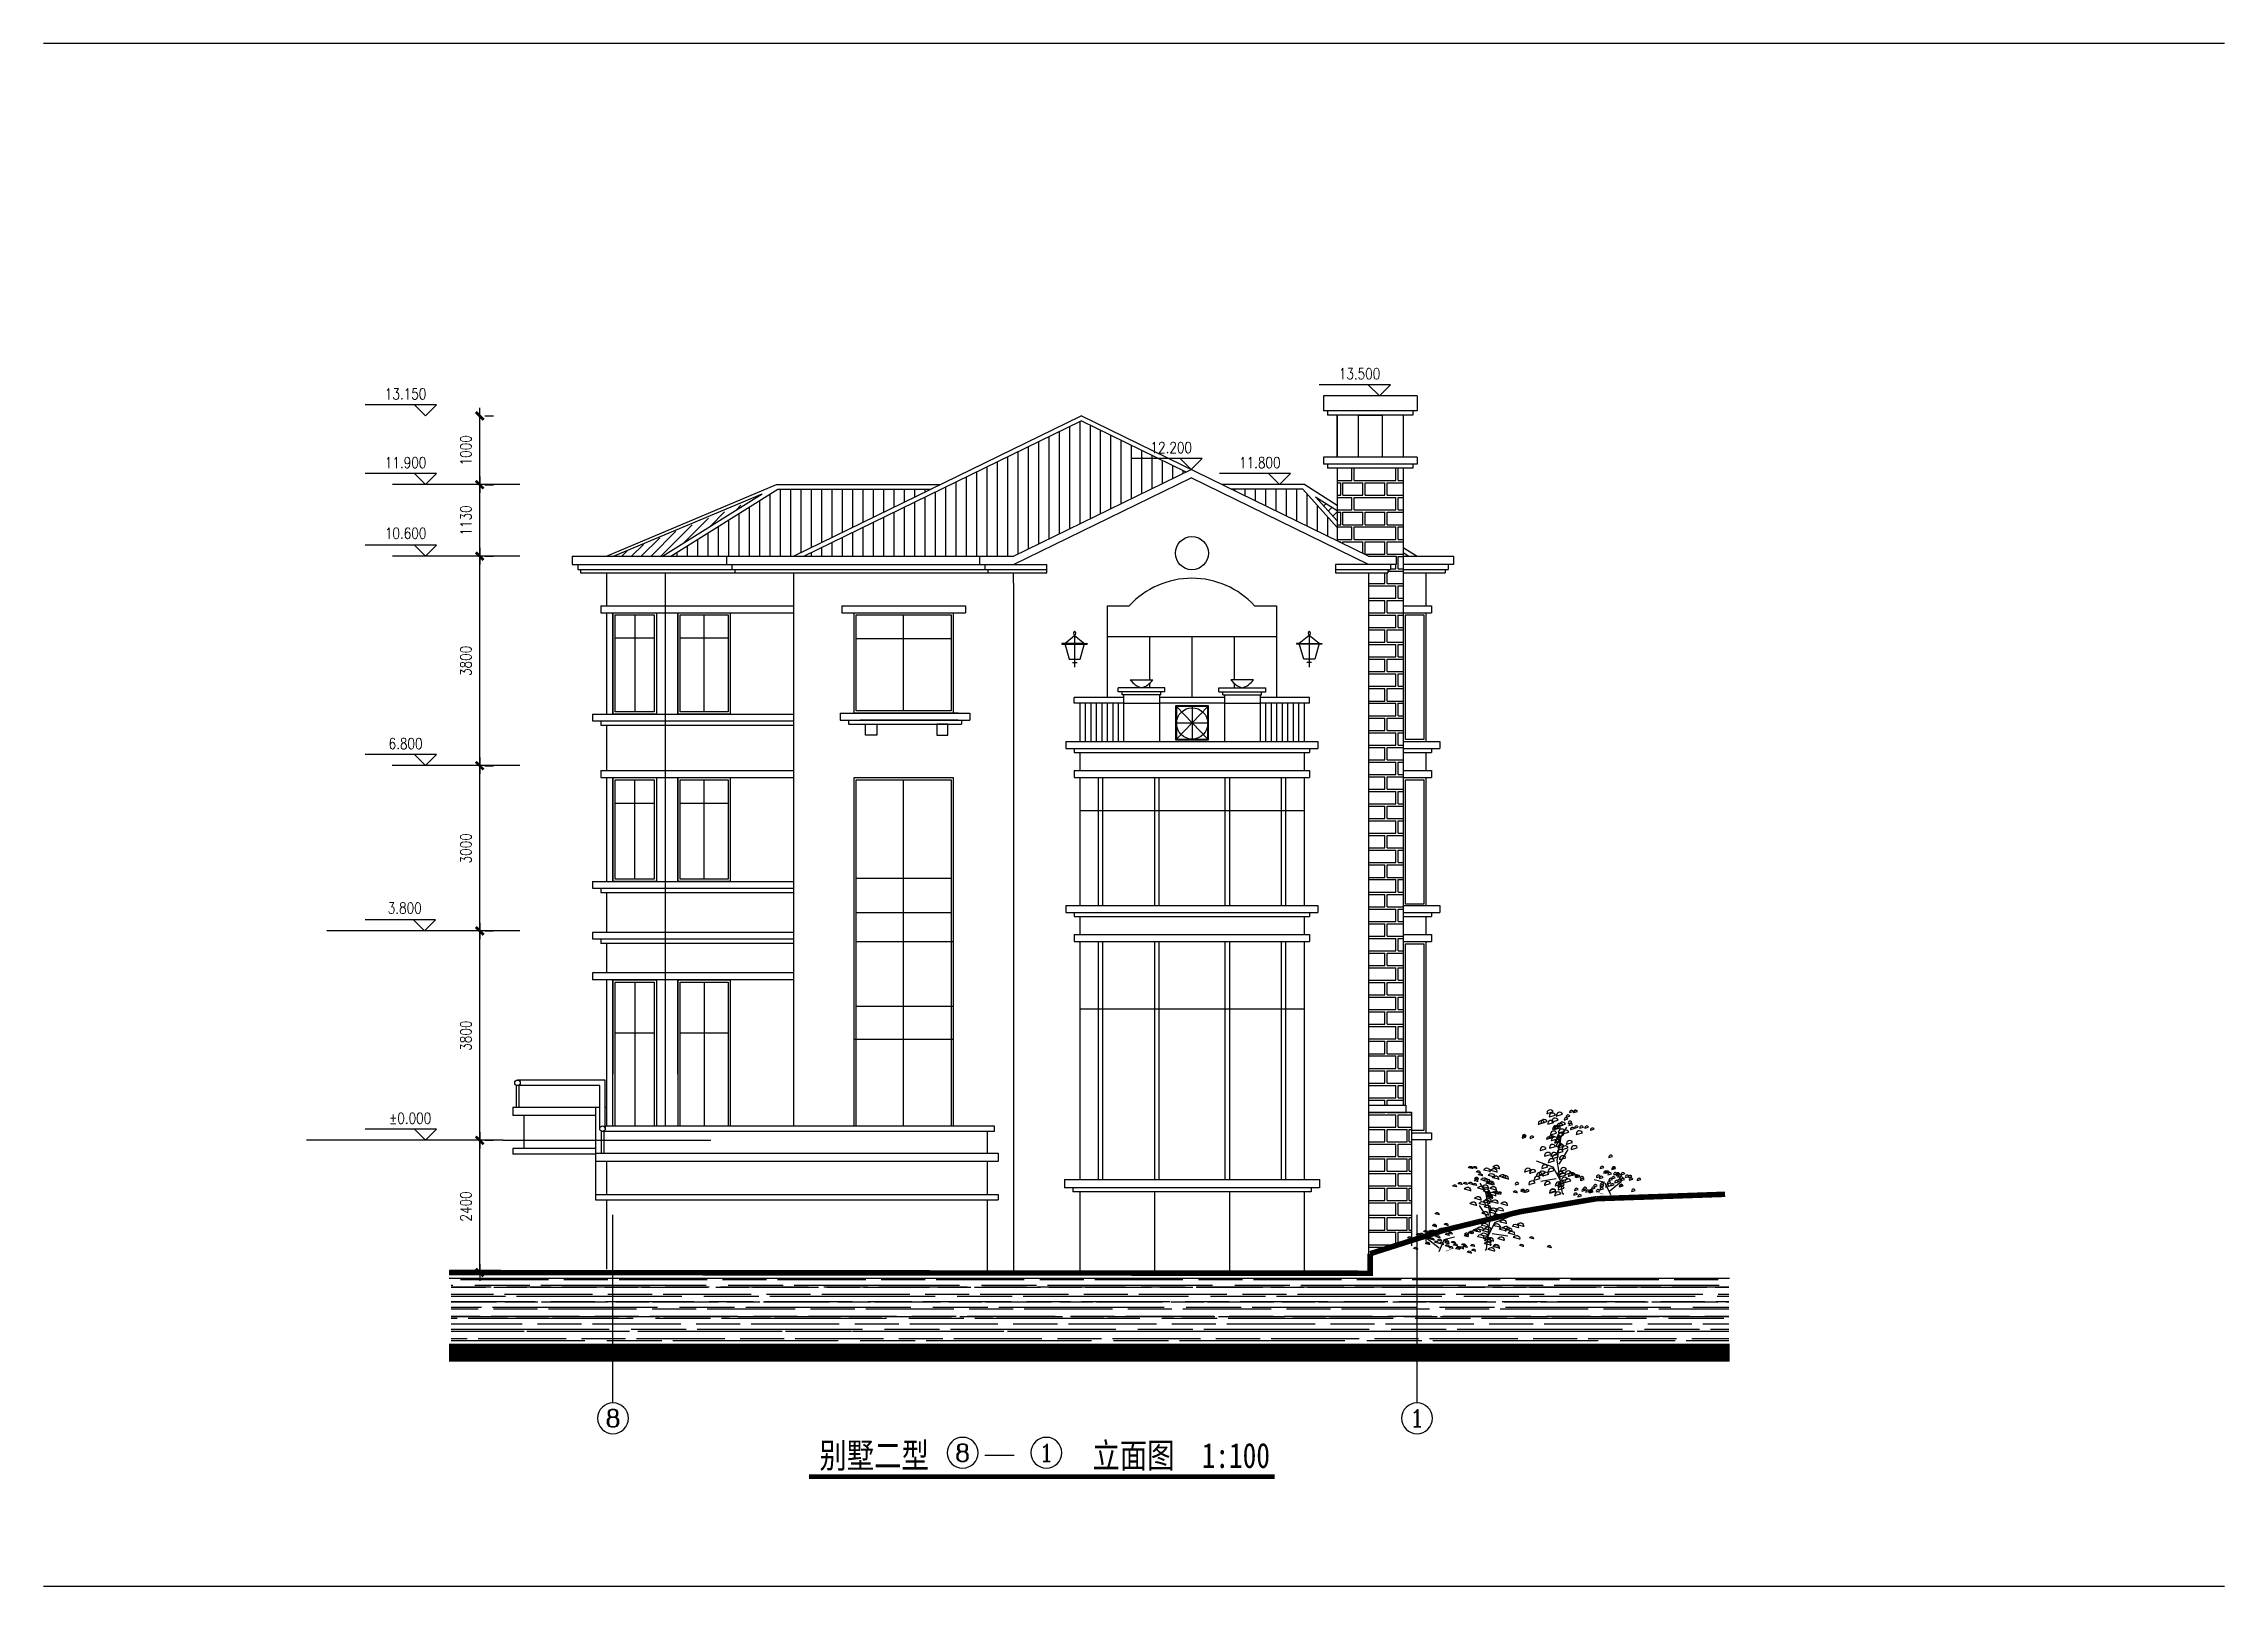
# Model space of a CAD drawing. Extents: x 68494 to 246694, y -171764 to -76879.
# Drawn here: x 109805 to 149405, y -104879 to -76879 of the extents above; entities that cross this region are included whole.
import ezdxf
from ezdxf.enums import TextEntityAlignment as Align

# ---------------------------------------------------------------- set-up
doc = ezdxf.new("R2010")
doc.units = 0
doc.header["$LTSCALE"] = 1000
doc.header["$MEASUREMENT"] = 0
doc.layers.get('0').update_dxf_attribs({"linetype": 'CONTINUOUS'})
for name, color, linetype in [('AXIS', 3, 'CONTINUOUS'), ('AXIS_TEXT', 7, 'CONTINUOUS'), ('HATCH', 8, 'CONTINUOUS'), ('PUB_DIM', 3, 'CONTINUOUS'), ('SHEET', 1, 'CONTINUOUS'), ('TEXT', 7, 'CONTINUOUS'), ('Tile', 8, 'CONTINUOUS'), ('WALL', 4, 'CONTINUOUS'), ('WINDOW', 51, 'CONTINUOUS'), ('家具', 30, 'CONTINUOUS'), ('构架', 2, 'CONTINUOUS'), ('细部标注', 3, 'CONTINUOUS')]:
    doc.layers.add(name, color=color, linetype=linetype)
doc.styles.add('COMPLEX', font='COMPLEX')
doc.styles.add('DIM_FONT', font='SIMPLEX', dxfattribs={"width": 0.8})
doc.styles.get("Standard").update_dxf_attribs({"font": ''})
doc.styles.get('Standard').set_extended_font_data('KaiTi_GB2312')
doc.dimstyles.new('DIMN', dxfattribs={"dimtxt": 300, "dimasz": 1, "dimexe": 250, "dimexo": 300, "dimgap": 150, "dimtad": 1, "dimdec": 0, "dimzin": 0, "dimdsep": 46, "dimtxsty": 'DIM_FONT', "dimblk": '_DIMX', "dimblk1": 'DIMBK1', "dimblk2": 'DIMBK1', "dimcen": 1, "dimclrt": 7, "dimadec": 0, "dimazin": 0, "dimtfac": 1, "dimtdec": 0, "dimtix": 1, "dimtmove": 2, "dimatfit": 3, "dimldrblk": '_DIMX', "dimfxl": 1, "dimtvp": 1.5, "dimtolj": 1, "dimtzin": 0, "dimarcsym": 0})

msp = doc.modelspace()

# ---------------------------------------------------------------- texts
at = {"layer": 'PUB_DIM', "style": 'DIM_FONT', "width": 0.8}
for s, p in [('13.150', (116378.6, -83236.7)), ('13.500', (133700.4, -82870.4)), ('12.200', (130282, -84210.9)), ('11.900', (116378.6, -84483.6)), ('11.800', (131890, -84483.6)), ('10.600', (116378.9, -85766.6)), ('6.800', (116378.6, -89583.7)), ('3.800', (116362.7, -92567.8)), ('%%p0.000', (116460.4, -96383.7))]:
    msp.add_text(s, height=200, dxfattribs=at).set_placement(p, align=Align.MIDDLE)
at = {"layer": 'TEXT', "width": 0.8}
msp.add_text('别墅二型            立面图  1:100', height=455, dxfattribs=at).set_placement((123894.1, -102730.8))

# ---------------------------------------------------------------- blocks, each defined once
blk = doc.blocks.new('_AXISO')
blk.add_circle((0, 0), 0.5)
at = {"layer": 'AXIS_TEXT', "style": 'COMPLEX', "width": 1.041667}
blk.add_attdef('A', text='', height=0.56, dxfattribs=at).set_placement((-0.25, -0.28), (0.25, -0.28), align=Align.FIT)
blk = doc.blocks.new('M_G79')
at = {"color": 3, "linetype": 'Continuous'}
for p, q in [((-1641, 3610), (-1324, 3685)), ((-1503, 3661), (-1186, 3736)), ((-1186, 4132), (-869, 4207)), ((-1157, 3600), (-840, 3675)), ((-1072, 3965), (-755, 4040)), ((-946, 3709), (-629, 3784)), ((-922, 3332), (-605, 3407)), ((-922, 3332), (-605, 3407)), ((-835, 3322), (-518, 3397)), ((-716, 3992), (-399, 4067)), ((-712, 3440), (-395, 3515)), ((-574, 3491), (-257, 3566)), ((-326, 3777), (-136, 3822)), ((-222, 3919), (-31, 3964)), ((-125, 3600), (65, 3645)), ((-93, 3486), (97, 3531)), ((-43, 4142), (148, 4187)), ((-28, 3281), (162, 3326)), ((156, 4142), (346, 4187)), ((178, 4140), (368, 4185)), ((178, 3346), (368, 3391)), ((441, 3339), (632, 3384)), ((705, 3331), (895, 3376)), ((-2470, 2935), (-2280, 2980)), ((-2463, 3000), (-2272, 3045)), ((-2075, 2913), (-1885, 2958)), ((-1590, 2282), (-1273, 2357)), ((-1245, 2843), (-1055, 2888)), ((-1129, 2896), (-939, 2941)), ((-1116, 2383), (-799, 2458)), ((-1042, 2886), (-852, 2931)), ((-1041, 3058), (-724, 3133)), ((-1007, 2768), (-690, 2843)), ((-845, 2640), (-528, 2715)), ((-800, 2683), (-610, 2728)), ((-778, 2681), (-588, 2726)), ((-777, 2456), (-460, 2531)), ((-742, 2809), (-552, 2854)), ((-711, 2894), (-520, 2939)), ((-702, 2932), (-385, 3007)), ((-697, 2381), (-380, 2456)), ((-634, 3145), (-317, 3220)), ((-486, 2291), (-169, 2366)), ((-421, 3077), (-104, 3152)), ((-259, 2552), (58, 2627)), ((-24, 2284), (293, 2359)), ((257, 3024), (574, 3099)), ((979, 3213), (1169, 3258)), ((-2413, 1227), (-2096, 1302)), ((-2156, 1154), (-1839, 1229)), ((-1682, 1057), (-1365, 1132)), ((-1537, 1372), (-1220, 1447)), ((-1379, 1994), (-1062, 2069)), ((-1227, 1183), (-910, 1258)), ((-1195, 1665), (-878, 1740)), ((-1050, 1979), (-733, 2054)), ((-997, 1863), (-680, 1938)), ((-748, 2122), (-431, 2197)), ((-629, 1800), (-312, 1875)), ((-607, 1202), (-290, 1277)), ((1402, 1270), (1592, 1315)), ((1860, 1814), (2050, 1859)), ((1990, 1205), (2181, 1250)), ((1993, 1227), (2183, 1272)), ((-3794, 150), (-3603, 195)), ((-2906, 603), (-2715, 648)), ((-2397, 215), (-2207, 260)), ((-2219, 588), (-1902, 663)), ((-1953, 801), (-1636, 876)), ((-1822, 985), (-1505, 1060)), ((-1513, 994), (-1195, 1069)), ((-1433, 523), (-1116, 598)), ((-1191, 121), (-874, 196)), ((-1188, 143), (-871, 218)), ((-941, -17), (-624, 58)), ((-886, 484), (-569, 559)), ((-760, 1021), (-443, 1096)), ((-760, 426), (-443, 501)), ((-755, 271), (-438, 346)), ((-750, 513), (-433, 588)), ((-661, 922), (-344, 997)), ((-573, 714), (-256, 789)), ((-407, 629), (-89, 704)), ((-385, 1023), (-68, 1098)), ((-218, 939), (99, 1014)), ((-86, 973), (104, 1018)), ((-43, 968), (148, 1013)), ((23, -31), (213, 14)), ((71, 206), (261, 251)), ((124, 883), (315, 928)), ((187, 854), (378, 899)), ((379, 789), (569, 834)), ((391, 699), (581, 744)), ((442, 164), (632, 209)), ((517, 244), (707, 289)), ((633, 99), (823, 144)), ((788, 104), (978, 149)), ((826, 56), (1017, 101)), ((935, 242), (1125, 287)), ((1037, 363), (1227, 408)), ((1163, 106), (1353, 151)), ((1199, 830), (1389, 875)), ((1347, 769), (1537, 814)), ((1349, 196), (1539, 241)), ((1366, 348), (1556, 393)), ((1376, 435), (1566, 480)), ((1574, 1031), (1764, 1076)), ((1649, 317), (1839, 362)), ((1661, 1021), (1851, 1066)), ((1734, 484), (1924, 529)), ((1785, 941), (1975, 986)), ((1819, 651), (2009, 696)), ((1898, 377), (2089, 422)), ((1959, 723), (2149, 768)), ((2070, 931), (2260, 976)), ((2114, 530), (2304, 575)), ((2179, 919), (2369, 964)), ((2218, 871), (2408, 916)), ((2252, 581), (2442, 626)), ((2276, 798), (2466, 843)), ((2334, 329), (2524, 374)), ((2353, 702), (2544, 747)), ((2353, 305), (2544, 350)), ((2433, 627), (2623, 672)), ((2443, 912), (2633, 957)), ((2649, 779), (2839, 824)), ((2801, 762), (2991, 807)), ((2852, 624), (3042, 669)), ((2944, 63), (3134, 108)), ((3246, 602), (3437, 647)), ((233, -121), (424, -76))]:
    blk.add_line(p, q, dxfattribs=at)
for points in [[(-474, 19), (-535, 70), (-743, 1769), (-503, 2932), (-208, 3406)], [(-656, 1561), (-179, 2279)], [(-615, 740), (-958, 1418), (-1781, 1752)], [(-1607, 740), (-823, 852)], [(1614, 559), (1079, 706)], [(1612, 537), (1876, -65)], [(1854, 135), (2456, 597)]]:
    blk.add_lwpolyline(points, dxfattribs=at)
at = {"color": 3, "linetype": 'Continuous', "const_width": 22.5}
blk.add_lwpolyline([(1251, 70), (1527, -27)], dxfattribs=at)
at = {"color": 3, "linetype": 'Continuous'}
for centre, radius in [((-1473, 3635), 157), ((-1335, 3686), 157), ((-1018, 4158), 157), ((-989, 3625), 157), ((-904, 3991), 157), ((-778, 3734), 157), ((-754, 3357), 157), ((-754, 3357), 157), ((-667, 3347), 157), ((-548, 4017), 157), ((-543, 3466), 157), ((-466, 3171), 157), ((-405, 3517), 157), ((-225, 3792), 94.1), ((-121, 3935), 94.1), ((-24, 3615), 94.1), ((7, 3502), 94.1), ((58, 4157), 94.1), ((73, 3296), 94.1), ((257, 4157), 94.1), ((279, 4155), 94.1), ((279, 3361), 94.1), ((542, 3354), 94.1), ((806, 3347), 94.1), ((1080, 3228), 94.1), ((-2369, 2950), 94.1), ((-2362, 3015), 94.1), ((-1975, 2928), 94.1), ((-1422, 2307), 157), ((-1144, 2858), 94.1), ((-1028, 2911), 94.1), ((-947, 2408), 157), ((-941, 2902), 94.1), ((-872, 3083), 157), ((-839, 2793), 157), ((-676, 2665), 157), ((-699, 2698), 94.1), ((-677, 2696), 94.1), ((-609, 2481), 157), ((-580, 2147), 157), ((-641, 2824), 94.1), ((-610, 2909), 94.1), ((-534, 2958), 157), ((-529, 2406), 157), ((-318, 2317), 157), ((-253, 3103), 157), ((-91, 2578), 157), ((144, 2309), 157), ((425, 3050), 157), ((-2245, 1252), 157), ((-1988, 1179), 157), ((-1654, 1010), 157), ((-1514, 1083), 157), ((-1369, 1397), 157), ((-1344, 1020), 157), ((-1211, 2019), 157), ((-1059, 1208), 157), ((-1027, 1690), 157), ((-882, 2004), 157), ((-829, 1888), 157), ((-592, 1046), 157), ((-492, 947), 157), ((-461, 1825), 157), ((-439, 1228), 157), ((-217, 1049), 157), ((-50, 964), 157), ((1503, 1285), 94.1), ((1675, 1046), 94.1), ((1762, 1036), 94.1), ((1961, 1830), 94.1), ((2091, 1220), 94.1), ((2094, 1242), 94.1), ((-3693, 165), 94.1), ((-2805, 618), 94.1), ((-2296, 231), 94.1), ((-2051, 613), 157), ((-1785, 826), 157), ((-1264, 548), 157), ((-1022, 146), 157), ((-1020, 168), 157), ((-773, 8), 157), ((-717, 509), 157), ((-592, 451), 157), ((-587, 296), 157), ((-582, 538), 157), ((-405, 739), 157), ((-238, 654), 157), ((15, 988), 94.1), ((58, 983), 94.1), ((124, -16), 94.1), ((172, 221), 94.1), ((225, 898), 94.1), ((288, 869), 94.1), ((479, 804), 94.1), ((492, 714), 94.1), ((542, 180), 94.1), ((617, 260), 94.1), ((734, 114), 94.1), ((889, 119), 94.1), ((927, 71), 94.1), ((1036, 257), 94.1), ((1138, 378), 94.1), ((1264, 122), 94.1), ((1300, 845), 94.1), ((1448, 785), 94.1), ((1450, 211), 94.1), ((1467, 364), 94.1), ((1477, 451), 94.1), ((1750, 332), 94.1), ((1835, 499), 94.1), ((1886, 956), 94.1), ((1919, 666), 94.1), ((1999, 393), 94.1), ((2060, 739), 94.1), ((2171, 947), 94.1), ((2215, 545), 94.1), ((2280, 935), 94.1), ((2319, 886), 94.1), ((2353, 596), 94.1), ((2377, 814), 94.1), ((2435, 344), 94.1), ((2454, 717), 94.1), ((2454, 320), 94.1), ((2534, 642), 94.1), ((2544, 927), 94.1), ((2750, 794), 94.1), ((2902, 777), 94.1), ((2953, 639), 94.1), ((3045, 78), 94.1), ((3347, 618), 94.1), ((334, -106), 94.1)]:
    blk.add_arc(centre, radius, 18.44222, 198.41455, dxfattribs=at)
at = {"width": 0.8, "flags": 9}
for tag in ['XSIZE', 'YSIZE']:
    blk.add_attdef(tag, (0, 0), '', height=0.5, dxfattribs=at)
blk = doc.blocks.new('_DIMX')
blk.add_line((-150, 0), (150, 0))
at = {"const_width": 50}
blk.add_lwpolyline([(-70, -70), (70, 70)], dxfattribs=at)
blk = doc.blocks.new('*D310')
at = {"color": 0, "linetype": 'ByBlock', "transparency": 16777216}
for p, q in [((117724, -96783), (117724, -92985)), ((117819, -92984), (117974, -92984)), ((117819, -96784), (117974, -96784))]:
    blk.add_line(p, q, dxfattribs=at)
for p, rotation in [((117724, -92984), 90), ((117724, -96784), 270)]:
    blk.add_blockref('_DIMX', p, dxfattribs=dict(at, rotation=rotation))
at = {"color": 7, "linetype": 'ByBlock', "transparency": 16777216, "insert": (117474, -94884), "char_height": 200, "attachment_point": 5, "rotation": 90, "style": 'DIM_FONT'}
blk.add_mtext('\\A1;3800', dxfattribs=at)
blk = doc.blocks.new('DIMBK1')
at = {"color": 0}
blk.add_line((-1, 0), (1, 0), dxfattribs=at)
blk.add_circle((0, 0), 0.25, dxfattribs=at)
blk = doc.blocks.new('*D309')
at = {"color": 0, "linetype": 'ByBlock', "transparency": 16777216}
for p, q in [((117724, -92983), (117724, -89985)), ((117819, -89984), (117974, -89984)), ((117819, -92984), (117974, -92984))]:
    blk.add_line(p, q, dxfattribs=at)
for p, rotation in [((117724, -89984), 90), ((117724, -92984), 270)]:
    blk.add_blockref('_DIMX', p, dxfattribs=dict(at, rotation=rotation))
at = {"color": 7, "linetype": 'ByBlock', "transparency": 16777216, "insert": (117474, -91484), "char_height": 200, "attachment_point": 5, "rotation": 90, "style": 'DIM_FONT'}
blk.add_mtext('\\A1;3000', dxfattribs=at)
blk = doc.blocks.new('*D308')
at = {"color": 0, "linetype": 'ByBlock', "transparency": 16777216}
for p, q in [((117724, -89983), (117724, -86184)), ((117819, -86183), (117974, -86183)), ((117819, -89984), (117974, -89984))]:
    blk.add_line(p, q, dxfattribs=at)
for p, rotation in [((117724, -86183), 90), ((117724, -89984), 270)]:
    blk.add_blockref('_DIMX', p, dxfattribs=dict(at, rotation=rotation))
at = {"color": 7, "linetype": 'ByBlock', "transparency": 16777216, "insert": (117474, -88083), "char_height": 200, "attachment_point": 5, "rotation": 90, "style": 'DIM_FONT'}
blk.add_mtext('\\A1;3800', dxfattribs=at)
blk = doc.blocks.new('*D307')
at = {"color": 0, "linetype": 'ByBlock', "transparency": 16777216}
for p, q in [((117724, -86182), (117724, -84885)), ((117819, -84884), (117974, -84884)), ((117819, -86183), (117974, -86183))]:
    blk.add_line(p, q, dxfattribs=at)
for p, rotation in [((117724, -84884), 90), ((117724, -86183), 270)]:
    blk.add_blockref('_DIMX', p, dxfattribs=dict(at, rotation=rotation))
at = {"color": 7, "linetype": 'ByBlock', "transparency": 16777216, "insert": (117474, -85533), "char_height": 200, "attachment_point": 5, "rotation": 90, "style": 'DIM_FONT'}
blk.add_mtext('\\A1;1130', dxfattribs=at)
blk = doc.blocks.new('*D306')
at = {"color": 0, "linetype": 'ByBlock', "transparency": 16777216}
for p, q in [((117724, -84883), (117724, -83638)), ((117819, -83637), (117974, -83637)), ((117819, -84884), (117974, -84884))]:
    blk.add_line(p, q, dxfattribs=at)
for p, rotation in [((117724, -83637), 90), ((117724, -84884), 270)]:
    blk.add_blockref('_DIMX', p, dxfattribs=dict(at, rotation=rotation))
at = {"color": 7, "linetype": 'ByBlock', "transparency": 16777216, "insert": (117474, -84260), "char_height": 200, "attachment_point": 5, "rotation": 90, "style": 'DIM_FONT'}
blk.add_mtext('\\A1;1000', dxfattribs=at)
blk = doc.blocks.new('*D305')
at = {"color": 0, "linetype": 'ByBlock', "transparency": 16777216}
for p, q in [((117724, -99183), (117724, -96785)), ((117819, -96784), (117974, -96784)), ((117819, -99184), (117974, -99184))]:
    blk.add_line(p, q, dxfattribs=at)
for p, rotation in [((117724, -96784), 90), ((117724, -99184), 270)]:
    blk.add_blockref('_DIMX', p, dxfattribs=dict(at, rotation=rotation))
at = {"color": 7, "linetype": 'ByBlock', "transparency": 16777216, "insert": (117474, -97984), "char_height": 200, "attachment_point": 5, "rotation": 90, "style": 'DIM_FONT'}
blk.add_mtext('\\A1;2400', dxfattribs=at)

# ---------------------------------------------------------------- dimensions: what is measured, and where the dimension line sits
at = {"layer": 'PUB_DIM'}
for base, p1, p2, text, picture, middle in [((117724.5, -83636.7), (117518.7, -84884.2), (117518.7, -83636.7), '1000', '*D306', (117474.5, -84260.4)), ((117724.5, -84884.2), (117518.7, -86182.5), (117518.7, -84884.2), '1130', '*D307', (117474.5, -85533.4)), ((117724.5, -86182.5), (117518.7, -89983.7), (117518.7, -86182.5), '3800', '*D308', (117474.5, -88083.1))]:
    dim = msp.add_linear_dim(base=base, p1=p1, p2=p2, angle=270, text=text, dimstyle='DIMN', override={"dimtxt": 200}, dxfattribs=at)
    dim.commit()
    dim.dimension.update_dxf_attribs({"geometry": picture, "text_midpoint": middle})
for base, p1, p2, picture, middle in [((117724.5, -89983.7), (117518.7, -92983.8), (117518.7, -89983.7), '*D309', (117474.5, -91483.7)), ((117724.5, -92983.8), (117518.7, -96783.7), (117518.7, -92983.8), '*D310', (117474.5, -94883.7)), ((117724.5, -96783.8), (117518.7, -99183.7), (117518.7, -96783.8), '*D305', (117474.5, -97983.7))]:
    dim = msp.add_linear_dim(base=base, p1=p1, p2=p2, angle=270, dimstyle='DIMN', override={"dimtxt": 200}, dxfattribs=at)
    dim.commit()
    dim.dimension.update_dxf_attribs({"geometry": picture, "text_midpoint": middle})

# ---------------------------------------------------------------- hatches: boundary and pattern name
at = {"layer": 'HATCH'}
h = msp.add_hatch(dxfattribs=at)
h.set_pattern_fill('ANSI31', color=256, scale=1500, angle=45, style=0)
h.paths.add_polyline_path([(127544.5, -86121.6), (130550.8, -84655.4), (128644.5, -83725.7), (127544.5, -84262.2)])
h.paths.add_polyline_path([(123607.2, -86182.5), (127419.6, -86182.5), (127544.5, -86121.6), (127544.5, -84262.2)])
h = msp.add_hatch(dxfattribs=at)
h.set_pattern_fill('AR-BRELM', color=256, scale=100, style=0)
h.set_pattern_definition([(0, (0, 0), (0, 533.4), [762.5, -37.5]), (0, (0, 225), (0, 533.4), [762.5, -37.5]), (0, (200, 266.7), (0, 533.4), [362.5, -37.5]), (0, (200, 491.7), (0, 533.4), [362.5, -37.5]), (90, (0, 0), (-800, 5e-14), [225, -308.4]), (90, (-37.5, 0), (-800, 5e-14), [225, -308.4]), (90, (200, 266.7), (-400, 2e-14), [225, -308.4]), (90, (162.5, 266.7), (-400, 2e-14), [225, -308.4])])
h.paths.add_polyline_path([(134494.4, -84587.3), (133294.4, -84587.3), (133294.4, -85904.5), (133864.6, -86182.6), (134364.4, -86182.6), (134364.4, -86331.2), (134264.4, -86331.2), (134264.4, -86422.5), (134214.4, -86422.5), (134214.4, -86482.5), (133864.4, -86482.5), (133864.4, -96146.7), (134494.4, -96146.7)])
h.paths.add_polyline_path([(133864.4, -99183.7), (133894.4, -99183.7), (133894.4, -99096.7, 0.0001581), (133894.4, -98841.1, -0.0097075), (134644.4, -98590.3), (134644.4, -98570.2), (134577.2, -98554.3, -0.9141814), (134642.9, -98569.8), (134644.4, -98570.2), (134644.4, -96271.7), (133864.4, -96271.7)])
h = msp.add_hatch(dxfattribs=at)
h.set_pattern_fill('ANSI31', color=256, scale=1500, angle=45, style=0)
h.paths.add_polyline_path([(123139.2, -84963.6), (121194.7, -86182.5), (122824.7, -86182.5), (123424.7, -86182.5), (125923.9, -84963.6)])
h = msp.add_hatch(dxfattribs=at)
h.set_pattern_fill('ANSI31', color=256, scale=1500, angle=45, style=0)
h.paths.add_polyline_path([(132671.4, -84963.6), (131365.2, -84963.6), (133294.4, -85904.5), (133294.4, -85662.9)])
h = msp.add_hatch(dxfattribs=at)
h.set_pattern_fill('ANSI31', color=256, scale=1000, style=0)
h.paths.add_polyline_path([(132903, -85103.3), (133294.4, -85542.6), (133294.4, -85352.9)])
h = msp.add_hatch(dxfattribs=at)
h.set_pattern_fill('ANSI31', color=256, scale=1000, angle=90, style=0)
h.set_pattern_definition([(45, (213389.42, -12366.84), (88.38835, -88.38835), [])])
h.paths.add_polyline_path([(122609.2, -85201.4), (121044.1, -86182.5), (121024.5, -86182.5), (121024.5, -85836)])
h.paths.add_polyline_path([(121024.5, -85836), (121024.5, -86182.5), (120159, -86182.5)])
h = msp.add_hatch(dxfattribs=at)
h.set_pattern_fill('ANSI31', color=256, scale=1000, style=0)
h.paths.add_polyline_path([(134494.4, -86118), (134494.4, -86182.6), (134595.7, -86182.6)])
h = msp.add_hatch(dxfattribs=at)
h.set_pattern_fill('AR-RROOF', color=256, scale=200, style=0)
h.set_pattern_definition([(0, (-1847526.53, -73214.4), (440, 200), [3000, -400, 1000, -200]), (0, (-1847260.53, -73114.4), (-200, 266), [600, -66, 1200, -150]), (0, (-1847426.53, -73044.4), (1040, 134), [1600, -280, 800, -200])])
h.paths.add_polyline_path([(117207.9, -99283.7), (117207.9, -100483.7), (122967.9, -100483.7), (122967.9, -99283.7)])
h.paths.add_polyline_path([(123207.9, -99283.7), (122967.9, -99283.7), (122967.9, -100483.7), (123207.9, -100483.7)])
h.paths.add_polyline_path([(123207.9, -99283.7), (123207.9, -100483.7), (128567.9, -100483.7), (128567.9, -99283.7)])
h.paths.add_polyline_path([(128807.9, -99283.7), (128567.9, -99283.7), (128567.9, -100483.7), (128807.9, -100483.7)])
h.paths.add_polyline_path([(128807.9, -99283.7), (128807.9, -100483.7), (134167.9, -100483.7), (134167.9, -99283.7)])
h.paths.add_polyline_path([(134167.9, -100483.7), (134407.9, -100483.7), (134407.9, -99283.7), (134167.9, -99283.7)])
h.paths.add_polyline_path([(134407.9, -99283.7), (134407.9, -100483.7), (140407.9, -100483.7), (140407.9, -99283.7)])

# ---------------------------------------------------------------- linework, layer by layer
for p, q in [((128619.6, -88846.7), (128619.6, -89546.8)), ((128619.6, -88846.7), (128619.6, -89546.8)), ((128719.6, -88846.7), (128719.6, -89546.8)), ((128819.6, -88846.7), (128819.6, -89546.8)), ((128919.6, -88846.7), (128919.6, -89546.8)), ((129019.6, -88846.7), (129019.6, -89546.8)), ((129119.6, -88846.7), (129119.6, -89546.8)), ((129119.6, -88846.7), (129119.6, -89546.8)), ((129219.6, -88846.7), (129219.6, -89546.8)), ((129319.6, -88846.7), (129319.6, -89546.8)), ((131994.4, -88846.7), (131994.4, -89546.8)), ((131994.4, -88846.7), (131994.4, -89546.8)), ((132094.4, -88846.7), (132094.4, -89546.8)), ((132194.4, -88846.7), (132194.4, -89546.8)), ((132194.4, -88846.7), (132194.4, -89546.8)), ((132194.4, -88846.7), (132194.4, -89546.8)), ((132294.4, -88846.7), (132294.4, -89546.8)), ((132394.4, -88846.7), (132394.4, -89546.8)), ((132494.4, -88846.7), (132494.4, -89546.8)), ((132594.4, -88846.7), (132594.4, -89546.8)), ((132694.4, -88846.7), (132694.4, -89546.8)), ((132694.4, -88846.7), (132694.4, -89546.8)), ((132694.4, -88846.7), (132694.4, -89546.8)), ((126894.7, -102500), (127428.3, -102500))]:
    msp.add_line(p, q)
at = {"const_width": 100}
msp.add_lwpolyline([(140339.4, -97763.4), (138005.3, -97843.3, 0.0520623), (133894.4, -98841.1, -0.0001581), (133894.4, -99096.7), (133894.4, -99196.7), (117169.7, -99183.7)], format="xyb", dxfattribs=at)
at = {"const_width": 300}
msp.add_lwpolyline([(117169.7, -100633.7), (140419.3, -100633.7)], dxfattribs=at)
at = {"layer": 'AXIS'}
for p, q in [((120144.5, -101548.2), (120144.5, -98136.9)), ((120144.5, -101548.2), (120144.5, -98136.9)), ((134744.5, -101548.2), (134744.5, -98136.9))]:
    msp.add_line(p, q, dxfattribs=at)
at = {"layer": 'HATCH'}
for p, q in [((134744.4, -83270.4), (133044.4, -83270.4)), ((133044.4, -83270.4), (133044.4, -83545.4)), ((134744.4, -83545.4), (133044.4, -83545.4)), ((133119.4, -83545.4), (133119.4, -83620.4)), ((134669.4, -83545.4), (134669.4, -83620.4)), ((134744.4, -83270.4), (134744.4, -83545.4)), ((134669.4, -83620.4), (133119.4, -83620.4)), ((133294.4, -84387.3), (133294.4, -83620.4)), ((134669.4, -83620.4), (133294.4, -83620.4)), ((133294.4, -83620.4), (133294.4, -84387.3)), ((134494.4, -83620.4), (134494.4, -84387.3)), ((134744.4, -84387.3), (133044.4, -84387.3)), ((133044.4, -84387.3), (133044.4, -84512.3)), ((134744.4, -84512.3), (133044.4, -84512.3)), ((133119.4, -84512.3), (133119.4, -84587.3)), ((134669.4, -84587.3), (133119.4, -84587.3)), ((134644.4, -84512.3), (133144.4, -84512.3)), ((133294.4, -84581.3), (133294.4, -85698.7)), ((133294.4, -84581.3), (133294.4, -85874.3)), ((133294.4, -84581.3), (133294.4, -85904.5)), ((134494.4, -84587.3), (134494.4, -96146.7)), ((134669.4, -84512.3), (134669.4, -84587.3)), ((134744.4, -84387.3), (134744.4, -84512.3)), ((133864.4, -96146.7), (134544.4, -96146.7)), ((134544.4, -96146.7), (134544.4, -96271.7)), ((133864.4, -96271.7), (134644.4, -96271.7)), ((134644.4, -96271.7), (134644.4, -98696.6))]:
    msp.add_line(p, q, dxfattribs=at)
msp.add_lwpolyline([(134110.3, -84387.3), (133684.5, -84387.3), (133684.5, -83620.4), (134110.3, -83620.4)], close=True, dxfattribs=at)
at = {"layer": 'PUB_DIM'}
for p, q in [((134060.4, -83070.4), (132967.9, -83070.4)), ((133860.4, -83070.4), (134060.4, -83270.4)), ((134260.4, -83070.4), (133860.4, -83070.4)), ((134060.4, -83270.4), (134260.4, -83070.4)), ((116738.6, -83436.7), (115646.1, -83436.7)), ((116538.6, -83436.7), (116738.6, -83636.7)), ((116938.6, -83436.7), (116538.6, -83436.7)), ((116738.6, -83636.7), (116938.6, -83436.7)), ((116738.6, -84683.6), (115646.1, -84683.6)), ((116538.6, -84683.6), (116738.6, -84883.6)), ((116938.6, -84683.6), (116538.6, -84683.6)), ((116738.6, -84883.6), (116938.6, -84683.6)), ((130642, -84410.9), (129549.5, -84410.9)), ((130442, -84410.9), (130642, -84610.9)), ((130842, -84410.9), (130442, -84410.9)), ((130642, -84610.9), (130842, -84410.9)), ((132250, -84683.6), (131157.5, -84683.6)), ((132050, -84683.6), (132250, -84883.6)), ((132450, -84683.6), (132050, -84683.6)), ((132250, -84883.6), (132450, -84683.6)), ((118452.5, -84883.6), (116138.1, -84883.6)), ((116738.9, -85983.2), (115646.4, -85983.2)), ((118455.5, -86182.5), (116138.1, -86182.5)), ((116538.9, -85983.2), (116738.9, -86183.2)), ((116938.9, -85983.2), (116538.9, -85983.2)), ((116738.9, -86183.2), (116938.9, -85983.2)), ((116738.6, -89783.7), (115646.1, -89783.7)), ((116538.6, -89783.7), (116738.6, -89983.7)), ((116938.6, -89783.7), (116538.6, -89783.7)), ((116738.6, -89983.7), (116938.6, -89783.7)), ((118450.5, -89983.7), (116136.1, -89983.7)), ((118451.5, -92983.8), (114949.3, -92983.8)), ((116722.7, -92783.8), (115646.1, -92783.8)), ((118450.5, -92983.8), (116112.2, -92983.8)), ((116522.7, -92783.8), (116722.7, -92983.8)), ((116922.7, -92783.8), (116522.7, -92783.8)), ((116722.7, -92983.8), (116922.7, -92783.8)), ((116738.6, -96583.7), (115646.1, -96583.7)), ((116538.6, -96583.7), (116738.6, -96783.7)), ((116938.6, -96583.7), (116538.6, -96583.7)), ((116738.6, -96783.7), (116938.6, -96583.7)), ((118150.5, -96783.7), (114577.3, -96783.7))]:
    msp.add_line(p, q, dxfattribs=at)
at = {"layer": 'SHEET', "color": 1}
for p, q in [((149405.4, -76879.3), (109805.4, -76879.3)), ((149405.4, -104879.3), (109805.4, -104879.3))]:
    msp.add_line(p, q, dxfattribs=at)
at = {"layer": 'Tile', "color": 3, "const_width": 84}
msp.add_lwpolyline([(123701.2, -102888.5), (132161, -102888.5)], dxfattribs=at)
at = {"layer": 'WALL'}
for p, q in [((123424.7, -86182.5), (128644.5, -83636.7)), ((133864.4, -86182.5), (128644.5, -83636.7)), ((120024.5, -86182.5), (123116.2, -84883.6)), ((123116.2, -84883.6), (126087.9, -84883.6)), ((132707.3, -84883.6), (131201.2, -84883.6)), ((132707.3, -84883.6), (133294.4, -85258)), ((133294.4, -85542.6), (132903, -85103.3)), ((134494.4, -86023.1), (134744.5, -86182.6)), ((120024.5, -86482.5), (120024.5, -87082.7)), ((121094.8, -86482.5), (121094.8, -96521.7)), ((123424.7, -86482.5), (123424.7, -96521.7)), ((127419.6, -86670), (127419.6, -99146.7)), ((133864.4, -86482.5), (133864.4, -99196.7)), ((134907.7, -86482.5), (134907.7, -87082.7)), ((120024.5, -87207.7), (120024.5, -89046.8)), ((134907.7, -87207.7), (134907.7, -89546.8)), ((120024.5, -89246.8), (120024.5, -90073.8)), ((134907.7, -89746.8), (134907.7, -90073.8)), ((120024.5, -90198.8), (120024.5, -92085.3)), ((134907.7, -90198.8), (134907.7, -92522.8)), ((120024.5, -92285.3), (120024.5, -93009.7)), ((134907.7, -92722.8), (134907.7, -93049.8)), ((120024.5, -93211.8), (120024.5, -93658.7)), ((134907.7, -93174.8), (134907.7, -96646.7)), ((120024.5, -93871.7), (120024.5, -96521.7)), ((134907.7, -96771.7), (134907.7, -98617.9))]:
    msp.add_line(p, q, dxfattribs=at)
at = {"layer": 'WALL', "color": 7}
for p, q in [((123607.2, -86182.5), (128644.5, -83725.7)), ((130550.8, -84655.4), (128644.5, -83725.7)), ((127419.6, -86182.5), (130642, -84610.9)), ((120153.6, -86182.5), (122853.8, -85048.1)), ((121044.1, -86182.5), (122853.8, -85048.1)), ((121194.7, -86182.5), (123139.2, -84963.6)), ((123139.2, -84963.6), (125923.9, -84963.6)), ((127419.6, -86332.5), (130642, -84760.8)), ((133861.9, -86331.2), (130642, -84760.8)), ((132671.4, -84963.6), (131365.2, -84963.6)), ((133294.4, -85662.9), (132671.4, -84963.6)), ((132903, -85103.3), (133294.4, -85352.9)), ((119404.5, -86182.5), (119404.5, -86332.5)), ((119404.5, -86182.5), (122824.7, -86182.5)), ((122204.7, -86182.5), (122204.7, -86332.5)), ((122804.7, -86182.5), (127419.6, -86182.5)), ((123424.7, -86182.5), (127419.6, -86182.5)), ((126799.6, -86182.5), (126799.6, -86332.5)), ((133864.6, -86182.6), (134364.4, -86182.6)), ((134364.4, -86182.5), (134364.4, -86332.5)), ((134494.4, -86118), (134595.7, -86182.6)), ((134494.4, -86182.6), (135407.7, -86182.6)), ((135407.7, -86182.5), (135407.7, -86331.2)), ((119404.5, -86332.5), (122824.7, -86332.5)), ((119504.5, -86332.5), (119504.5, -86422.5)), ((119504.5, -86422.5), (122354.7, -86422.5)), ((119554.5, -86422.5), (119554.5, -86482.5)), ((119554.5, -86482.5), (122354.7, -86482.5)), ((122304.7, -86332.5), (122304.7, -86422.5)), ((122354.7, -86422.5), (128019.6, -86422.5)), ((122354.7, -86422.5), (122354.7, -86482.5)), ((122354.7, -86482.5), (127419.6, -86482.5)), ((122804.7, -86332.5), (127419.6, -86332.5)), ((126899.6, -86332.5), (126899.6, -86422.5)), ((126949.6, -86422.5), (126949.6, -86482.5)), ((127419.6, -86332.5), (128019.6, -86332.5)), ((127419.6, -86670), (127419.6, -86482.5)), ((127419.6, -86482.5), (128019.6, -86482.5)), ((128019.6, -86482.5), (128019.6, -86332.5)), ((134364.4, -86331.2), (133264.4, -86331.2)), ((133264.4, -86331.2), (133264.4, -86482.5)), ((133264.4, -86422.5), (134264.4, -86422.5)), ((133264.4, -86482.5), (134214.4, -86482.5)), ((134214.4, -86422.5), (134214.4, -86482.5)), ((134264.4, -86332.5), (134264.4, -86422.5)), ((135407.7, -86331.2), (134494.4, -86331.2)), ((134494.4, -86422.5), (135307.7, -86422.5)), ((134494.4, -86482.5), (135257.7, -86482.5)), ((135257.7, -86422.5), (135257.7, -86482.5)), ((135307.7, -86331.2), (135307.7, -86422.5)), ((119924.5, -87082.7), (123424.7, -87082.7)), ((119924.5, -87082.7), (119924.5, -87207.7)), ((124297.6, -87082.7), (126547.6, -87082.7)), ((124297.6, -87082.7), (124297.6, -87207.7)), ((126547.6, -87082.7), (126547.6, -87207.7)), ((129119.6, -87082.7), (129519.6, -87082.7)), ((129119.6, -87082.7), (129119.6, -88746.7)), ((131794.4, -87082.7), (132194.4, -87082.7)), ((132194.4, -87082.7), (132194.4, -88746.7)), ((134494.4, -87082.7), (135007.7, -87082.7)), ((135007.7, -87082.7), (135007.7, -87207.7)), ((119924.5, -87207.7), (123424.7, -87207.7)), ((120144.5, -87207.7), (120144.5, -89046.8)), ((121324.1, -87207.7), (121324.1, -89046.8)), ((124297.6, -87207.7), (126547.6, -87207.7)), ((134494.4, -87207.7), (135007.7, -87207.7)), ((130167.6, -88571.7), (129317.5, -88571.7)), ((129317.5, -88646.7), (129317.5, -88571.7)), ((130167.6, -88646.7), (129317.5, -88646.7)), ((129392.5, -88696.7), (129392.5, -88646.7)), ((130092.6, -88696.7), (129392.5, -88696.7)), ((129417.5, -88696.7), (129417.5, -89546.8)), ((130067.6, -88696.7), (130067.6, -89546.8)), ((130092.6, -88696.7), (130092.6, -88646.7)), ((130167.6, -88646.7), (130167.6, -88571.7)), ((131146.4, -88571.7), (131996.5, -88571.7)), ((131146.4, -88646.7), (131146.4, -88571.7)), ((131146.4, -88646.7), (131996.5, -88646.7)), ((131221.4, -88696.7), (131221.4, -88646.7)), ((131221.4, -88696.7), (131921.5, -88696.7)), ((131246.4, -88696.7), (131246.4, -89546.8)), ((131896.5, -88696.7), (131896.5, -89546.8)), ((131921.5, -88696.7), (131921.5, -88646.7)), ((131996.5, -88646.7), (131996.5, -88571.7)), ((131996.5, -88646.7), (131996.5, -88571.7)), ((119774.5, -89046.8), (123424.7, -89046.8)), ((119774.5, -89046.8), (119774.5, -89171.8)), ((124272.6, -89031.7), (126622.6, -89031.7)), ((124272.6, -89031.7), (124272.6, -89156.7)), ((124628.3, -89031.7), (126408.3, -89031.7)), ((126412.6, -89031.7), (124632.6, -89031.7)), ((126622.6, -89031.7), (126622.6, -89156.7)), ((128519.6, -88846.7), (128519.6, -88746.7)), ((129417.5, -88746.7), (128519.6, -88746.7)), ((129417.5, -88846.7), (128519.6, -88846.7)), ((129319.6, -88846.7), (129319.6, -89546.8)), ((129417.5, -88846.7), (130067.6, -88846.7)), ((131246.4, -88746.7), (130067.6, -88746.7)), ((131246.4, -88846.7), (130067.6, -88846.7)), ((131246.4, -88846.7), (131896.5, -88846.7)), ((132794.4, -88746.7), (131896.5, -88746.7)), ((132794.4, -88846.7), (131896.5, -88846.7)), ((132794.4, -88846.7), (132794.4, -88746.7)), ((119774.5, -89171.8), (121224.5, -89171.8)), ((119874.5, -89171.8), (123424.7, -89171.8)), ((119924.5, -89171.8), (119924.5, -89246.8)), ((119924.5, -89246.8), (123424.7, -89246.8)), ((124272.6, -89156.7), (126622.6, -89156.7)), ((124372.6, -89156.7), (126472.6, -89156.7)), ((124422.6, -89156.7), (124422.6, -89231.7)), ((124422.6, -89231.7), (126472.6, -89231.7)), ((124628.3, -89156.7), (126408.3, -89156.7)), ((126412.6, -89156.7), (124632.6, -89156.7)), ((126472.6, -89156.7), (126472.6, -89231.7)), ((128369.6, -89546.8), (132944.4, -89546.8)), ((128369.6, -89546.8), (128369.6, -89671.8)), ((128369.6, -89671.8), (132944.4, -89671.8)), ((128469.6, -89671.8), (132944.4, -89671.8)), ((128519.6, -89671.8), (128519.6, -89746.8)), ((128519.6, -89746.8), (132794.4, -89746.8)), ((128619.6, -89746.8), (128619.6, -90073.8)), ((132694.4, -89746.8), (132694.4, -90073.8)), ((132794.4, -89671.8), (132794.4, -89746.8)), ((132944.4, -89546.8), (132944.4, -89671.8)), ((134494.4, -89546.8), (135157.7, -89546.8)), ((134494.4, -89671.8), (135157.7, -89671.8)), ((134494.4, -89671.8), (135157.7, -89671.8)), ((134494.4, -89746.8), (135007.7, -89746.8)), ((134907.7, -89746.8), (134907.7, -90073.8)), ((135007.7, -89671.8), (135007.7, -89746.8)), ((135157.7, -89546.8), (135157.7, -89671.8)), ((119924.5, -90073.8), (123424.7, -90073.8)), ((119924.5, -90073.8), (119924.5, -90198.8)), ((119924.5, -90198.8), (123424.7, -90198.8)), ((120144.5, -90198.8), (120144.5, -92085.3)), ((121324.1, -90198.8), (121324.1, -92085.3)), ((128519.6, -90073.8), (132794.4, -90073.8)), ((128519.6, -90073.8), (128519.6, -90198.8)), ((128519.6, -90198.8), (132794.4, -90198.8)), ((128619.6, -90198.8), (128619.6, -92522.8)), ((132694.4, -90198.8), (132694.4, -92522.8)), ((132794.4, -90073.8), (132794.4, -90198.8)), ((134494.4, -90073.8), (135007.7, -90073.8)), ((134494.4, -90198.8), (135007.7, -90198.8)), ((135007.7, -90073.8), (135007.7, -90198.8)), ((119774.5, -92085.3), (123424.7, -92085.3)), ((119774.5, -92085.3), (119774.5, -92210.3)), ((119774.5, -92210.3), (121224.5, -92210.3)), ((119874.5, -92210.3), (123424.7, -92210.3)), ((119924.5, -92210.3), (119924.5, -92285.3)), ((123424.5, -92110.9), (123424.5, -92972.7)), ((119924.5, -92285.3), (123424.7, -92285.3)), ((128369.6, -92522.8), (132944.4, -92522.8)), ((128369.6, -92522.8), (128369.6, -92647.8)), ((128369.6, -92647.8), (132944.4, -92647.8)), ((128469.6, -92647.8), (132944.4, -92647.8)), ((128519.6, -92647.8), (128519.6, -92722.8)), ((132794.4, -92647.8), (132794.4, -92722.8)), ((132944.4, -92522.8), (132944.4, -92647.8)), ((134494.4, -92522.8), (135157.7, -92522.8)), ((134494.4, -92647.8), (135157.7, -92647.8)), ((134494.4, -92647.8), (135157.7, -92647.8)), ((135007.7, -92647.8), (135007.7, -92722.8)), ((135157.7, -92522.8), (135157.7, -92647.8)), ((123424.7, -93009.7), (119774.5, -93009.7)), ((119774.5, -93009.7), (119774.5, -93134.7)), ((128519.6, -92722.8), (132794.4, -92722.8)), ((128519.6, -93049.8), (132794.4, -93049.8)), ((128519.6, -93049.8), (128519.6, -93174.8)), ((128619.6, -92722.8), (128619.6, -93049.8)), ((128619.6, -92722.8), (128619.6, -93049.8)), ((128619.6, -92722.8), (128619.6, -93049.8)), ((132694.4, -92722.8), (132694.4, -93049.8)), ((132794.4, -93049.8), (132794.4, -93174.8)), ((134494.4, -92722.8), (135007.7, -92722.8)), ((134494.4, -93049.8), (135007.7, -93049.8)), ((134907.7, -92722.8), (134907.7, -93049.8)), ((135007.7, -93049.8), (135007.7, -93174.8)), ((123424.7, -93134.7), (119774.5, -93134.7)), ((119924.5, -93134.7), (119924.5, -93174.8)), ((119924.5, -93134.7), (119924.5, -93209.7)), ((123424.7, -93209.7), (119924.5, -93209.7)), ((120024.5, -93209.7), (120024.5, -93746.7)), ((120024.5, -93396.7), (120024.5, -93746.7)), ((128519.6, -93174.8), (132794.4, -93174.8)), ((128619.6, -93174.8), (128619.6, -97496.7)), ((132694.4, -93174.8), (132694.4, -97496.7)), ((134494.4, -93174.8), (135007.7, -93174.8)), ((123424.7, -93746.7), (119774.5, -93746.7)), ((119774.5, -93746.7), (119774.5, -93871.7)), ((120715.5, -93871.7), (119774.5, -93871.7)), ((123424.7, -93871.7), (119774.5, -93871.7)), ((120024.5, -93871.7), (120024.5, -95583.7)), ((120024.5, -93946.7), (120024.5, -95583.7)), ((120144.5, -93871.7), (120144.5, -95583.7)), ((120932.7, -93871.7), (120932.7, -96521.7)), ((121324.1, -93871.7), (121324.1, -96521.7)), ((118324.5, -96183.7), (118324.5, -96333.7)), ((118324.5, -96183.7), (119903.5, -96183.7)), ((120003.5, -96183.7), (120024.5, -96183.7)), ((119824.5, -96333.7), (118324.5, -96333.7)), ((118524.5, -96333.7), (118524.5, -96933.7)), ((119824.5, -96933.7), (118324.5, -96933.7)), ((118324.5, -96933.7), (118324.5, -97033.7)), ((134644.4, -96646.7), (135007.7, -96646.7)), ((134644.4, -96771.7), (135007.7, -96771.7)), ((135007.7, -96646.7), (135007.7, -96771.7)), ((119824.5, -97033.7), (118324.5, -97033.7)), ((119824.5, -97765.1), (119824.5, -97865.1)), ((119824.5, -97765.1), (127141.7, -97765.1)), ((127141.7, -97765.1), (127141.7, -97865.1)), ((128342.9, -97496.7), (132971.1, -97496.7)), ((128342.9, -97496.7), (128342.9, -97646.7)), ((132971.1, -97646.7), (128342.9, -97646.7)), ((132971.1, -97646.7), (128342.9, -97646.7)), ((128492.9, -97646.7), (128492.9, -97721.7)), ((132821.1, -97721.7), (128492.9, -97721.7)), ((128619.6, -97721.7), (128619.6, -99146.7)), ((129977, -97721.7), (129977, -99146.7)), ((131337, -97721.7), (131337, -99146.7)), ((132694.4, -97721.7), (132694.4, -99146.7)), ((132821.1, -97646.7), (132821.1, -97721.7)), ((132971.1, -97496.7), (132971.1, -97646.7)), ((119824.5, -97865.1), (127141.7, -97865.1)), ((120024.5, -97865.1), (120024.5, -99119.7)), ((126941.7, -97865.1), (126941.7, -99146.7)), ((117169.7, -99183.7), (133894.4, -99183.7)), ((117169.7, -99183.7), (133894.4, -99183.7)), ((117169.7, -99283.7), (140419.3, -99283.7)), ((117169.7, -100483.7), (140419.3, -100483.7)), ((117169.7, -100783.7), (140419.3, -100783.7))]:
    msp.add_line(p, q, dxfattribs=at)
msp.add_arc((130657, -88126.3), 1543.7, 42.53932, 137.46068, dxfattribs=at)
at = {"layer": 'WINDOW'}
for p, q in [((120538.6, -87247.7), (120538.6, -89006.8)), ((121794, -87247.7), (121794, -89006.8)), ((125422.1, -88991.7), (125422.1, -87247.7)), ((120892.7, -87672.8), (120184.5, -87672.8)), ((122234.1, -87672.8), (121364.1, -87672.8)), ((126282.6, -87681.7), (124562.6, -87681.7)), ((132194.4, -87646.7), (129119.6, -87646.7)), ((129888.5, -87646.7), (129888.5, -88424.2)), ((130657, -87646.7), (130657, -88746.7)), ((131425.5, -87646.7), (131425.5, -88424.2)), ((129888.5, -88490.1), (129888.5, -88571.7)), ((131425.5, -88490.1), (131425.5, -88571.7)), ((130376.8, -88913.1), (130944.8, -89501.1)), ((130944.8, -88913.1), (130376.8, -89501.1)), ((130660.8, -88913.1), (130660.8, -89501.1)), ((130376.8, -89207.1), (130944.8, -89207.1)), ((120537.4, -90238.8), (120537.4, -92045.3)), ((121791.3, -90238.8), (121791.3, -92045.3)), ((125422.1, -96521.7), (125422.1, -90238.8)), ((128954.7, -90198.8), (128954.7, -92522.8)), ((129034.7, -90198.8), (129034.7, -92522.8)), ((129977, -90198.8), (129977, -92522.8)), ((130057, -90198.8), (130057, -92522.8)), ((130057, -90198.8), (130057, -92522.8)), ((131257, -90198.8), (131257, -92522.8)), ((131337, -90198.8), (131337, -92522.8)), ((132279.3, -90198.8), (132279.3, -92522.8)), ((132359.3, -90198.8), (132359.3, -92522.8)), ((120892.7, -90672.8), (120184.5, -90672.8)), ((122234.1, -90672.8), (121364.1, -90672.8)), ((128619.6, -90798.8), (132694.4, -90798.8)), ((124562.6, -92022.8), (126282.6, -92022.8)), ((124562.6, -92647.8), (126282.6, -92647.8)), ((124562.6, -93174.8), (126322.6, -93174.8)), ((128954.7, -93174.8), (128954.7, -97496.7)), ((129034.7, -93174.8), (129034.7, -97496.7)), ((129977, -93174.8), (129977, -97496.7)), ((130057, -93174.8), (130057, -97496.7)), ((130057, -93174.8), (130057, -97496.7)), ((131257, -93174.8), (131257, -97496.7)), ((131337, -93174.8), (131337, -97496.7)), ((132279.3, -93174.8), (132279.3, -97496.7)), ((132359.3, -93174.8), (132359.3, -97496.7)), ((120539.6, -93911.7), (120539.6, -96521.7)), ((121799.1, -93911.7), (121799.1, -96521.7)), ((124562.6, -94346.7), (126322.6, -94346.7)), ((128619.6, -94396.7), (132694.4, -94396.7)), ((120892.7, -94840.4), (120184.5, -94840.4)), ((122234.1, -94840.4), (121364.1, -94840.4)), ((124522.6, -94946.7), (126322.6, -94946.7)), ((119824.5, -96183.7), (119824.5, -97015.1)), ((127065.3, -96621.7), (119953.5, -96621.7)), ((120003.5, -96521.7), (127065.3, -96521.7)), ((120003.5, -96521.7), (120003.5, -96571.7)), ((120003.5, -96521.7), (120003.5, -96571.7)), ((126941.7, -96621.7), (126941.7, -97015.1)), ((127065.3, -96521.7), (127065.3, -96621.7)), ((119824.5, -96933.7), (119824.5, -97765.1)), ((119824.5, -97015.1), (127136.3, -97015.1)), ((127136.3, -97015.1), (127136.3, -97165.1)), ((119824.5, -97165.1), (127136.3, -97165.1)), ((120024.5, -97165.1), (120024.5, -97765.1)), ((126941.7, -97165.1), (126941.7, -97765.1)), ((120501.2, -97865.1), (127077.1, -97865.1))]:
    msp.add_line(p, q, dxfattribs=at)
for points in [[(120144.5, -87207.7), (120932.7, -87207.7), (120932.7, -89046.8), (120144.5, -89046.8)], [(120184.5, -87247.7), (120892.7, -87247.7), (120892.7, -89006.8), (120184.5, -89006.8)], [(121324.1, -87207.7), (122274.1, -87207.7), (122274.1, -89046.8), (121324.1, -89046.8)], [(121364.1, -87247.7), (122234.1, -87247.7), (122234.1, -89006.8), (121364.1, -89006.8)], [(124522.6, -87207.7), (126322.6, -87207.7), (126322.6, -89031.7), (124522.6, -89031.7)], [(124562.6, -87247.7), (126282.6, -87247.7), (126282.6, -88991.7), (124562.6, -88991.7)], [(134534.4, -87247.7), (134867.7, -87247.7), (134867.7, -89506.8), (134534.4, -89506.8)], [(130360.8, -88897.1), (130360.8, -89517.1), (130960.8, -89517.1), (130960.8, -88897.1)], [(130376.8, -88913.1), (130376.8, -89501.1), (130944.8, -89501.1), (130944.8, -88913.1)], [(120144.5, -90198.8), (120932.7, -90198.8), (120932.7, -92085.3), (120144.5, -92085.3)], [(120184.5, -90238.8), (120892.7, -90238.8), (120892.7, -92045.3), (120184.5, -92045.3)], [(121324.1, -90198.8), (122274.1, -90198.8), (122274.1, -92085.3), (121324.1, -92085.3)], [(121364.1, -90238.8), (122234.1, -90238.8), (122234.1, -92045.3), (121364.1, -92045.3)], [(134534.4, -90238.8), (134867.7, -90238.8), (134867.7, -92497.9), (134534.4, -92497.9)]]:
    msp.add_lwpolyline(points, close=True, dxfattribs=at)
for points in [[(124522.6, -96521.7), (124522.6, -90198.8), (126322.6, -90198.8), (126322.6, -96521.7)], [(124562.6, -96521.7), (124562.6, -90238.8), (126282.6, -90238.8), (126282.6, -96521.7)], [(134534.4, -96146.7), (134534.4, -93214.8), (134867.7, -93214.8), (134867.7, -96606.7), (134644.4, -96606.7)], [(120144.5, -96521.7), (120144.5, -93871.7), (120932.7, -93871.7), (120932.7, -96521.7)], [(120184.5, -96521.7), (120184.5, -93911.7), (120892.7, -93911.7), (120892.7, -96521.7)], [(121324.1, -95583.7), (121324.1, -93871.7), (122274.1, -93871.7), (122274.1, -96521.7)], [(121364.1, -96521.7), (121364.1, -93911.7), (122234.1, -93911.7), (122234.1, -96521.7)]]:
    msp.add_lwpolyline(points, dxfattribs=at)
msp.add_circle((130660.8, -89217.1), 284, dxfattribs=at)
at = {"layer": '家具'}
for p, q in [((128347.1, -87765.1), (128297.1, -87765.1)), ((128297.1, -87765.1), (128297.1, -87781.1)), ((128297.1, -87781.1), (128757.2, -87781.1)), ((128527.1, -87621.3), (128527.1, -88193.5)), ((128707.1, -87765.1), (128757.2, -87765.1)), ((128757.2, -87765.1), (128757.2, -87781.1)), ((132606.9, -87765.1), (132556.9, -87765.1)), ((132556.9, -87765.1), (132556.9, -87781.1)), ((133017, -87781.1), (132556.9, -87781.1)), ((132786.9, -87621.3), (132786.9, -88193.5)), ((132966.9, -87765.1), (133017, -87765.1)), ((133017, -87765.1), (133017, -87781.1)), ((128486.7, -88108.5), (128572.8, -88108.5)), ((132827.3, -88108.5), (132741.3, -88108.5)), ((129537.7, -88424.2), (129947.3, -88424.2)), ((131776.3, -88424.2), (131366.7, -88424.2))]:
    msp.add_line(p, q, dxfattribs=at)
for points in [[(128427.1, -88053.7), (128627.1, -88053.7), (128707.1, -87765.1), (128347.1, -87765.1)], [(128527.1, -87621.3), (128527.1, -87621.3), (128707.1, -87765.1), (128347.4, -87764.9)], [(132786.9, -87621.3), (132786.9, -87621.3), (132606.9, -87765.1), (132966.6, -87764.9)], [(132886.9, -88053.7), (132686.9, -88053.7), (132606.9, -87765.1), (132966.9, -87765.1)], [(124932.9, -89431.3), (124732.6, -89431.3), (124732.6, -89231.7), (124932.9, -89231.7)], [(126022.3, -89431.3), (126222.6, -89431.3), (126222.6, -89231.7), (126022.3, -89231.7)]]:
    msp.add_lwpolyline(points, close=True, dxfattribs=at)
msp.add_circle((130657, -86127), 300, dxfattribs=at)
for centre, radius, start, end in [((128556.3, -87580.9), 49.8, 125.90928, 234.09072), ((128497.9, -87580.9), 49.8, 305.90928, 54.09072), ((132816.1, -87580.9), 49.8, 125.90928, 234.09072), ((132757.7, -87580.9), 49.8, 305.90928, 54.09072), ((129854, -88200.9), 387.2, 215.22636, 253.26584), ((129631.1, -88200.9), 387.2, 286.73416, 324.77364), ((131682.9, -88200.9), 387.2, 215.22636, 253.26584), ((131460, -88200.9), 387.2, 286.73416, 324.77364)]:
    msp.add_arc(centre, radius, start, end, dxfattribs=at)
at = {"layer": '构架'}
for p, q in [((118385.9, -95783.5), (118385.9, -96183.7)), ((120003.5, -95690.2), (118410.9, -95690.2)), ((119903.5, -95790.2), (118410.9, -95790.2)), ((118435.9, -95783.5), (118435.9, -96183.7)), ((119903.5, -96571.7), (119903.5, -95790.2)), ((120003.5, -96571.7), (120003.5, -95690.2)), ((119928.5, -96615), (119928.5, -97015.1)), ((119978.5, -96615), (119978.5, -97015.1))]:
    msp.add_line(p, q, dxfattribs=at)
for centre in [(118410.9, -95740.2), (119953.5, -96571.7)]:
    msp.add_circle(centre, 50, dxfattribs=at)
at = {"layer": '细部标注'}
msp.add_line((118150.5, -96783.7), (121923.9, -96783.7), dxfattribs=at)

# ---------------------------------------------------------------- block references
at = {"layer": 'AXIS'}
ref = msp.add_blockref('_AXISO', (120144.5, -101828.2), dxfattribs=dict(at, xscale=-560, yscale=560, zscale=560, rotation=180))
ref.add_attrib('A', '8', dxfattribs={"layer": 'AXIS_TEXT', "height": 313.6, "style": 'COMPLEX', "width": 1.339286}).set_placement((120004.5, -101985), (120284.5, -101985), align=Align.FIT)
ref = msp.add_blockref('_AXISO', (134744.5, -101828.2), dxfattribs=dict(at, xscale=-560, yscale=560, zscale=560, rotation=180))
ref.add_attrib('A', '1', dxfattribs={"layer": 'AXIS_TEXT', "height": 313.6, "style": 'COMPLEX', "width": 2.083333}).set_placement((134604.5, -101985), (134884.5, -101985), align=Align.FIT)
ref = msp.add_blockref('_AXISO', (126492.8, -102454.8), dxfattribs=dict(at, xscale=-560, yscale=560, zscale=560, rotation=180))
ref.add_attrib('A', '8', dxfattribs={"layer": 'AXIS_TEXT', "height": 313.6, "style": 'COMPLEX', "width": 1.339286}).set_placement((126352.8, -102611.6), (126632.8, -102611.6), align=Align.FIT)
ref = msp.add_blockref('_AXISO', (128014.3, -102454.6), dxfattribs=dict(at, xscale=-560, yscale=560, zscale=560, rotation=180))
ref.add_attrib('A', '1', dxfattribs={"layer": 'AXIS_TEXT', "height": 313.6, "style": 'COMPLEX', "width": 2.083333}).set_placement((127874.3, -102611.4), (128154.3, -102611.4), align=Align.FIT)
at = {"layer": 'HATCH', "xscale": 0.36, "yscale": 0.36, "zscale": 0.36, "rotation": 1.993736983039183}
msp.add_blockref('M_G79', (137579.9, -97770), dxfattribs=at)
at = {"layer": 'HATCH', "xscale": -0.36, "yscale": 0.36, "zscale": 0.36}
msp.add_blockref('M_G79', (135814.4, -98787.3), dxfattribs=at)

msp.set_redraw_order([(e.dxf.handle, doc.entitydb.next_handle()) for e in msp.query("TEXT MTEXT ATTDEF DIMENSION ARC_DIMENSION")])  # texts and dimensions are drawn at this point

doc.saveas('drawing.dxf')
